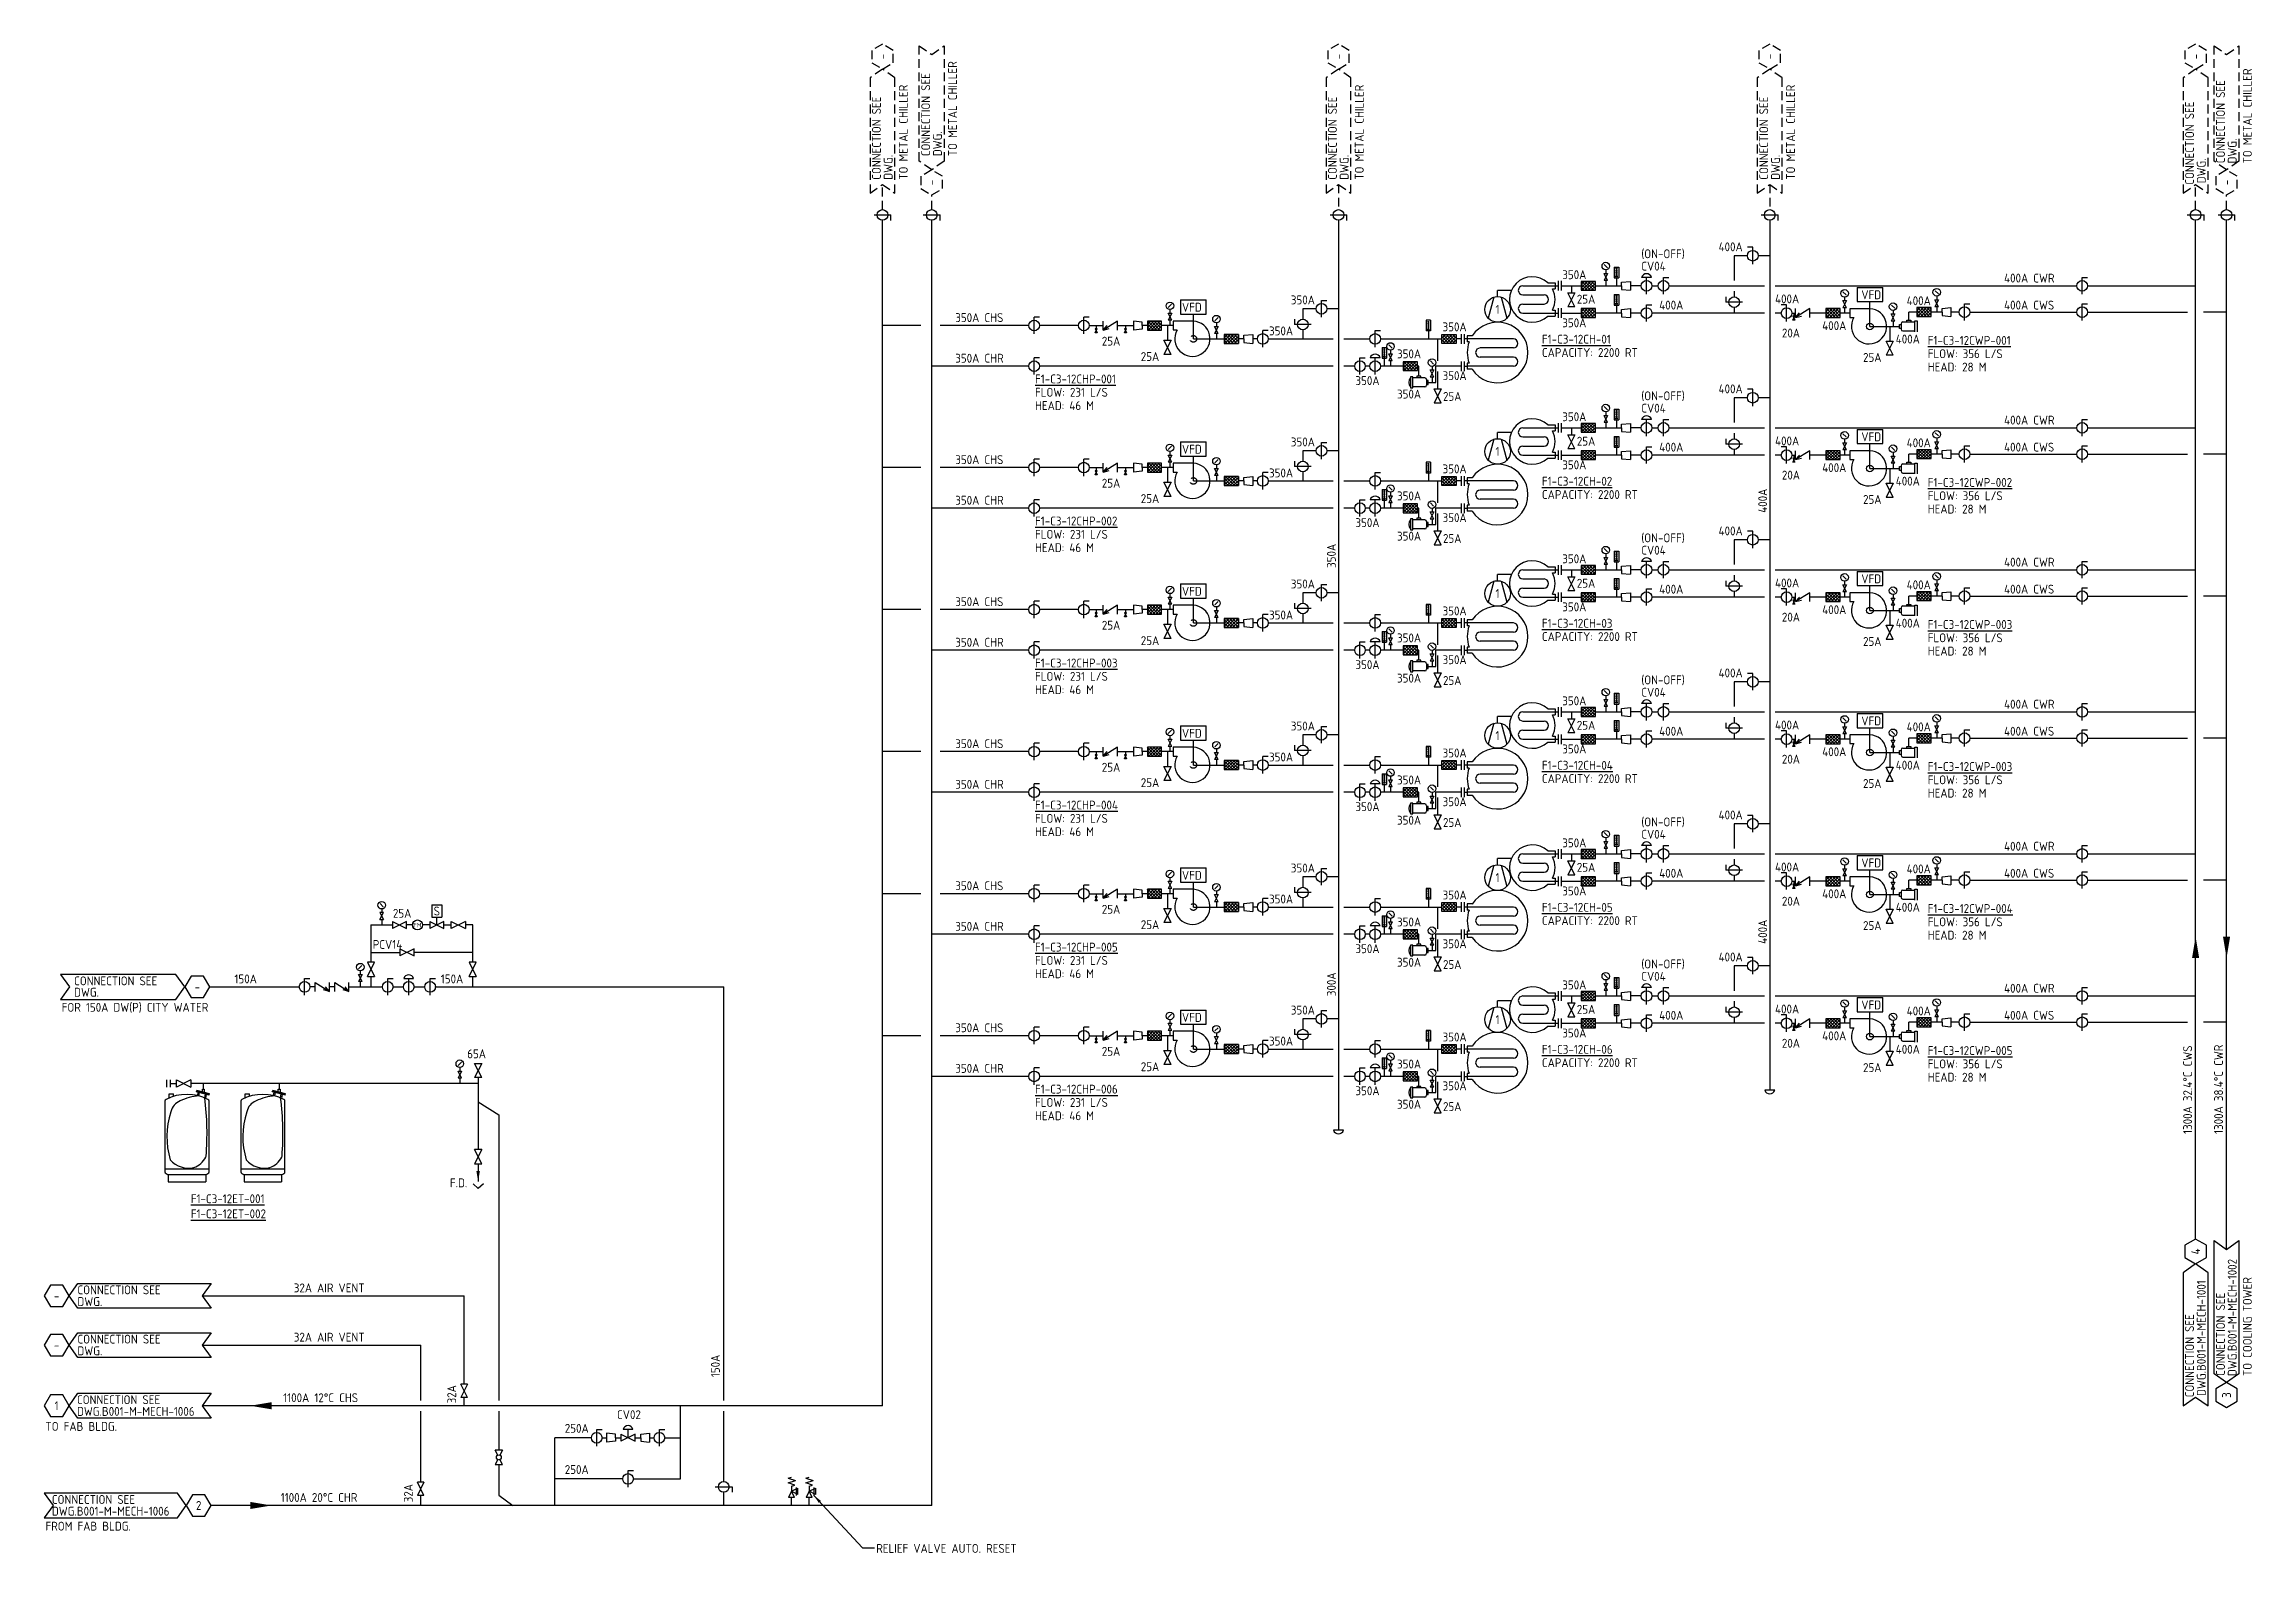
# Model space of a CAD drawing. Header units: millimetres. Extents: x 94 to 1762, y -982 to 1408.
# Drawn here: x 94 to 716, y 82 to 507 of the extents above; entities that cross this region are included whole.
import ezdxf
from ezdxf.enums import TextEntityAlignment as Align

# ---------------------------------------------------------------- set-up
doc = ezdxf.new("R2010")
doc.units = ezdxf.units.MM
doc.header["$LTSCALE"] = 10
doc.linetypes.add('HIDDEN', pattern=[0.375, 0.25, -0.125])
for name, color, linetype in [('DETL-TXT', 4, 'Continuous'), ('M-CWTR-9PIPE-R', 110, 'Continuous'), ('M-CWTR-9PIPE-S', 200, 'Continuous'), ('M-CWTR-COND', 6, 'Continuous'), ('M-CWTR-PIPE-R', 110, 'Continuous'), ('M-CWTR-PIPE-S', 130, 'Continuous'), ('M-CWTR-TEXT', 3, 'Continuous'), ('M-CWTR-TEXT-CO', 3, 'Continuous'), ('M-CWTR-TEXT-eq', 4, 'Continuous'), ('M-CWTR-VAVE', 2, 'Continuous'), ('M-EQ-FUTURE', 15, 'Continuous'), ('M-HVAC-EQPM', 22, 'Continuous'), ('M-HVAC-EQPM-P2', 22, 'HIDDEN'), ('MD-20210222-01', 6, 'Continuous')]:
    doc.layers.add(name, color=color, linetype=linetype)
doc.styles.add('AA-TXT', font='isocp.shx', dxfattribs={"width": 0.8, "bigfont": 'chineset.shx'})
doc.styles.add('dim-txt', font='isocp.shx', dxfattribs={"width": 0.7, "bigfont": 'CHINESET.shx'})
doc.dimstyles.new('adim-10', dxfattribs={"dimscale": 10, "dimtxt": 0.25, "dimasz": 0.25, "dimexe": 0.1, "dimexo": 0.5, "dimgap": 0.15, "dimtad": 0, "dimdec": 4, "dimtxsty": 'dim-txt', "dimcen": 2.5, "dimclrd": 256, "dimclre": 256, "dimclrt": 256, "dimadec": 0, "dimazin": 0, "dimtfac": 1, "dimtmove": 0, "dimatfit": 3, "dimfxl": 1, "dimarcsym": 0})

msp = doc.modelspace()

# ---------------------------------------------------------------- texts
at = {"layer": 'DETL-TXT', "color": 252, "linetype": 'HIDDEN', "style": 'AA-TXT'}
for p in [(330.37, 503.3), (458.73, 503.3), (580.13, 503.3), (700.01, 503.3), (344.24, 467.86), (708.72, 467.86)]:
    msp.add_text('-', height=2.5, rotation=90, dxfattribs=at).set_placement(p, align=Align.MIDDLE)
for s, p in [('CONNECTION SEE', (343.79, 475.25)), ('TO METAL CHILLER', (351.35, 475.25)), ('TO METAL CHILLER', (715.83, 473.2)), ('CONNECTION SEE', (329.92, 468.62)), ('TO METAL CHILLER', (337.49, 468.62)), ('CONNECTION SEE', (458.28, 468.62)), ('TO METAL CHILLER', (465.84, 468.62)), ('CONNECTION SEE', (579.69, 468.62)), ('TO METAL CHILLER', (587.25, 468.62)), ('CONNECTION SEE', (708.27, 473.26)), ('CONNECTION SEE', (699.56, 467.23)), ('DWG. ', (347.09, 475.25)), ('DWG. ', (711.57, 473.2)), ('DWG. ', (333.22, 468.62)), ('DWG.', (461.58, 468.62)), ('DWG. ', (582.99, 468.62)), ('DWG. ', (702.86, 467.62))]:
    msp.add_text(s, height=2.5, rotation=90, dxfattribs=at).set_placement(p)
at = {"layer": 'DETL-TXT', "style": 'AA-TXT'}
for s, p in [('CONNECTION SEE', (102.82, 241.75)), ('FOR 150A DW(P) CITY WATER', (99.32, 234.3)), ('DWG. ', (102.82, 238.54)), ('CONNECTION SEE', (103.76, 154.73)), ('DWG. ', (103.76, 151.43)), ('CONNECTION SEE', (103.76, 140.86)), ('DWG. ', (103.76, 137.56)), ('CONNECTION SEE', (103.64, 123.8)), ('TO FAB BLDG.', (94.76, 116.28)), ('DWG.B001-M-MECH-1006', (103.64, 120.5)), ('CONNECTION SEE', (96.57, 95.7)), ('DWG.B001-M-MECH-1006', (96.57, 92.4)), ('FROM FAB BLDG.', (94.76, 88.18))]:
    msp.add_text(s, height=2.5, dxfattribs=at).set_placement(p)
for s, p in [('-', (137.5, 241.3)), ('-', (97.89, 154.28)), ('-', (97.89, 140.41)), ('1', (97.89, 123.35)), ('2', (137.89, 95.26))]:
    msp.add_text(s, height=2.5, dxfattribs=at).set_placement(p, align=Align.MIDDLE)
for s, p in [('1300A 32.4%%DC CWS', (699.01, 199.89)), ('1300A 38.4%%DC CWR', (707.72, 199.89)), ('DWG.B001-M-MECH-1002', (711.57, 131.7)), ('DWG.B001-M-MECH-1001', (702.86, 126.12)), ('TO COOLING TOWER', (715.83, 131.7)), ('CONNECTION SEE', (708.27, 131.76)), ('CONNECTION SEE', (699.56, 125.73))]:
    msp.add_text(s, height=2.5, rotation=90, dxfattribs=at).set_placement(p)
for s, p in [('4', (700.01, 166.8)), ('3', (708.72, 126.35))]:
    msp.add_text(s, height=2.5, rotation=90, dxfattribs=at).set_placement(p, align=Align.MIDDLE)
at = {"layer": 'M-CWTR-PIPE-R', "style": 'AA-TXT'}
for s, p in [('250A', (240.94, 115.73)), ('CV02', (255.65, 119.58)), ('250A', (240.94, 104.13))]:
    msp.add_text(s, height=2.5, dxfattribs=at).set_placement(p)
at = {"layer": 'M-CWTR-TEXT', "style": 'AA-TXT'}
for s, p in [('CAPACITY: 2200 RT', (516, 418.71)), ('FLOW: 356 L/S', (624.61, 418.37)), ('HEAD: 28 M', (624.61, 414.62)), ('FLOW: 231 L/S', (373.31, 407.51)), ('HEAD: 46 M', (373.31, 403.76)), ('CAPACITY: 2200 RT', (516, 378.71)), ('FLOW: 356 L/S', (624.61, 378.37)), ('HEAD: 28 M', (624.61, 374.62)), ('FLOW: 231 L/S', (373.31, 367.51)), ('HEAD: 46 M', (373.31, 363.76)), ('CAPACITY: 2200 RT', (516, 338.71)), ('FLOW: 356 L/S', (624.61, 338.37)), ('HEAD: 28 M', (624.61, 334.62)), ('FLOW: 231 L/S', (373.31, 327.51)), ('HEAD: 46 M', (373.31, 323.76)), ('CAPACITY: 2200 RT', (516, 298.71)), ('FLOW: 356 L/S', (624.61, 298.37)), ('HEAD: 28 M', (624.61, 294.62)), ('FLOW: 231 L/S', (373.31, 287.51)), ('HEAD: 46 M', (373.31, 283.76)), ('25A', (192.56, 260.78)), ('CAPACITY: 2200 RT', (516, 258.71)), ('FLOW: 356 L/S', (624.61, 258.37)), ('HEAD: 28 M', (624.61, 254.62)), ('PCV14', (186.89, 252)), ('FLOW: 231 L/S', (373.31, 247.51)), ('150A', (147.95, 242.3)), ('150A', (206.04, 242.3)), ('HEAD: 46 M', (373.31, 243.76)), ('65A', (213.48, 221.2)), ('CAPACITY: 2200 RT', (516, 218.71)), ('FLOW: 356 L/S', (624.61, 218.37)), ('HEAD: 28 M', (624.61, 214.62)), ('FLOW: 231 L/S', (373.31, 207.51)), ('HEAD: 46 M', (373.31, 203.76)), ('F.D.', (208.62, 184.87)), ('32A AIR VENT', (164.66, 155.28)), ('32A AIR VENT', (164.66, 141.41)), ('1100A 12%%DC CHS', (161.67, 124.35)), ('1100A 20%%DC CHR', (160.98, 96.26)), ('RELIEF VALVE AUTO. RESET', (328.61, 81.92))]:
    msp.add_text(s, height=2.5, dxfattribs=at).set_placement(p)
for s, p in [('400A', (579.4, 374.82)), ('350A', (457.99, 359.3)), ('400A', (579.4, 253.43)), ('300A', (457.99, 238.69)), ('150A', (284.59, 131.4)), ('32A', (210.37, 124)), ('32A', (198.15, 96.16))]:
    msp.add_text(s, height=2.5, rotation=90, dxfattribs=at).set_placement(p)
at = {"layer": 'M-CWTR-TEXT-eq', "style": 'AA-TXT'}
for s, p in [('%%UF1-C3-12CH-01', (516, 422.46)), ('%%UF1-C3-12CWP-001', (624.61, 422.12)), ('%%UF1-C3-12CHP-001', (373.31, 411.26)), ('%%UF1-C3-12CH-02', (516, 382.46)), ('%%UF1-C3-12CWP-002', (624.61, 382.12)), ('%%UF1-C3-12CHP-002', (373.31, 371.26)), ('%%UF1-C3-12CH-03', (516, 342.46)), ('%%UF1-C3-12CWP-003', (624.61, 342.12)), ('%%UF1-C3-12CHP-003', (373.31, 331.26)), ('%%UF1-C3-12CH-04', (516, 302.46)), ('%%UF1-C3-12CWP-003', (624.61, 302.12)), ('%%UF1-C3-12CHP-004', (373.31, 291.26)), ('%%UF1-C3-12CH-05', (516, 262.46)), ('%%UF1-C3-12CWP-004', (624.61, 262.12)), ('%%UF1-C3-12CHP-005', (373.31, 251.26)), ('%%UF1-C3-12CH-06', (516, 222.46)), ('%%UF1-C3-12CWP-005', (624.61, 222.12)), ('%%UF1-C3-12CHP-006', (373.31, 211.26)), ('%%UF1-C3-12ET-001', (135.67, 180.39)), ('%%UF1-C3-12ET-002', (135.67, 176.15))]:
    msp.add_text(s, height=2.5, dxfattribs=at).set_placement(p)
at = {"layer": 'M-CWTR-VAVE', "style": 'AA-TXT'}
msp.add_text('S', height=2.5, dxfattribs=at).set_placement((204.93, 262.66), align=Align.MIDDLE_CENTER)
msp.add_text('FM', height=1.25, dxfattribs=at).set_placement((199.44, 258.69), align=Align.MIDDLE)

# ---------------------------------------------------------------- blocks, each defined once
blk = doc.blocks.new('A$Ce59ff46e')
at = {"layer": 'M-CWTR-VAVE'}
h = blk.add_hatch(dxfattribs=at)
h.set_pattern_fill('ANSI37', color=256, scale=5, style=0)
h.set_pattern_definition([(135, (745.02374, 158.5319), (0.4419417, 0.4419417), []), (45, (745.02374, 158.5319), (0.4419417, -0.4419417), [])])
h.paths.add_polyline_path([(492.98, 514.49), (488.98, 514.49), (488.98, 511.98), (492.98, 511.98)])
h = blk.add_hatch(dxfattribs=at)
h.set_pattern_fill('ANSI37', color=256, scale=5, style=0)
h.set_pattern_definition([(135, (745.02374, 150.8435), (0.4419417, 0.4419417), []), (45, (745.02374, 150.8435), (0.4419417, -0.4419417), [])])
h.paths.add_polyline_path([(492.98, 506.8), (488.98, 506.8), (488.98, 504.29), (492.98, 504.29)])
h = blk.add_hatch(dxfattribs=at)
h.set_pattern_fill('ANSI37', color=256, scale=5, style=0)
h.set_pattern_definition([(135, (813.9164, 150.8435), (0.4419417, 0.4419417), []), (45, (813.9164, 150.8435), (0.4419417, -0.4419417), [])])
h.paths.add_polyline_path([(561.87, 506.8), (557.87, 506.8), (557.87, 504.29), (561.87, 504.29)])
h = blk.add_hatch(dxfattribs=at)
h.set_pattern_fill('ANSI37', color=256, scale=5, style=0)
h.set_pattern_definition([(135, (839.5573, 151.1248), (0.4419417, 0.4419417), []), (45, (839.5573, 151.1248), (0.4419417, -0.4419417), [])])
h.paths.add_polyline_path([(587.51, 507.08), (583.51, 507.08), (583.51, 504.57), (587.51, 504.57)])
h = blk.add_hatch(dxfattribs=at)
h.set_pattern_fill('ANSI37', color=256, scale=5, style=0)
h.set_pattern_definition([(135, (622.91065, 147.33355), (0.4419417, 0.4419417), []), (45, (622.91065, 147.33355), (0.4419417, -0.4419417), [])])
h.paths.add_polyline_path([(370.86, 503.29), (366.86, 503.29), (366.86, 500.78), (370.86, 500.78)])
h = blk.add_hatch(dxfattribs=at)
h.set_pattern_fill('ANSI37', color=256, scale=5, style=0)
h.set_pattern_definition([(135, (644.53096, 143.5823), (0.4419417, 0.4419417), []), (45, (644.53096, 143.5823), (0.4419417, -0.4419417), [])])
h.paths.add_polyline_path([(392.49, 499.54), (388.49, 499.54), (388.49, 497.03), (392.49, 497.03)])
h = blk.add_hatch(dxfattribs=at)
h.set_pattern_fill('ANSI37', color=256, scale=5, style=0)
h.set_pattern_definition([(45, (197.7305, 143.5823), (-0.4419417, 0.4419417), []), (135, (197.7305, 143.5823), (-0.4419417, -0.4419417), [])])
h.paths.add_polyline_path([(449.78, 499.54), (453.78, 499.54), (453.78, 497.03), (449.78, 497.03)])
h = blk.add_hatch(dxfattribs=at)
h.set_pattern_fill('ANSI37', color=256, scale=5, style=0)
h.set_pattern_definition([(135, (694.94436, 135.8939), (0.4419417, 0.4419417), []), (45, (694.94436, 135.8939), (0.4419417, -0.4419417), [])])
h.paths.add_polyline_path([(442.9, 491.85), (438.9, 491.85), (438.9, 489.34), (442.9, 489.34)])
at = {"layer": 'M-CWTR-9PIPE-R'}
for p, q in [((333.49, 490.6), (306.17, 490.6)), ((419.16, 490.6), (336.49, 490.6)), ((425.22, 490.6), (422.16, 490.6)), ((429.49, 490.6), (428.22, 490.6)), ((438.9, 490.6), (432.49, 490.6)), ((443.27, 490.6), (442.9, 490.6)), ((443.27, 487.78), (443.27, 490.6)), ((445.91, 486.04), (448.08, 486.04)), ((455.28, 490.6), (448.08, 490.6)), ((448.08, 486.04), (448.08, 490.6))]:
    blk.add_line(p, q, dxfattribs=at)
at = {"layer": 'M-CWTR-9PIPE-S'}
for p, q in [((410.62, 506.77), (410.62, 503.85)), ((414.4, 506.77), (410.62, 506.77)), ((420.66, 506.77), (417.4, 506.77)), ((303.09, 502.04), (292.3, 502.04)), ((333.49, 502.04), (308.58, 502.04)), ((347.49, 502.04), (336.49, 502.04)), ((350.49, 502.04), (354.46, 502.04)), ((358.46, 502.04), (362.92, 502.04)), ((366.86, 502.04), (365.43, 502.04)), ((374.17, 502.04), (370.86, 502.04)), ((372.52, 502.04), (372.52, 497.9)), ((379.81, 498.28), (388.49, 498.28)), ((394.03, 498.28), (392.49, 498.28)), ((397.85, 498.28), (396.54, 498.28)), ((400.85, 498.28), (419.16, 498.28)), ((410.62, 500.85), (410.62, 498.28)), ((422.16, 498.28), (429.49, 498.28)), ((432.49, 498.28), (449.78, 498.28)), ((448.56, 498.28), (448.56, 492.1)), ((455.28, 498.28), (453.78, 498.28)), ((448.56, 489.1), (448.56, 484.23))]:
    blk.add_line(p, q, dxfattribs=at)
at = {"layer": 'M-CWTR-COND'}
blk.add_line((548.32, 505.55), (549.34, 505.55), dxfattribs=at)
at = {"layer": 'M-CWTR-PIPE-R'}
for p, q in [((483.47, 513.23), (488.98, 513.23)), ((486.23, 513.23), (486.23, 511.3)), ((492.98, 513.23), (500.34, 513.23)), ((505.89, 513.23), (502.84, 513.23)), ((508.89, 513.23), (510.66, 513.23)), ((513.66, 513.23), (540.57, 513.23)), ((543.57, 513.23), (628.49, 513.23)), ((631.49, 513.23), (661.94, 513.23))]:
    blk.add_line(p, q, dxfattribs=at)
at = {"layer": 'M-CWTR-PIPE-S'}
for p, q in [((532.03, 521.72), (532.03, 514.73)), ((535.78, 521.72), (532.03, 521.72)), ((542.07, 521.72), (538.78, 521.72)), ((532.03, 511.73), (532.03, 510.14)), ((483.47, 505.55), (488.98, 505.55)), ((500.34, 505.55), (492.98, 505.55)), ((505.89, 505.55), (502.84, 505.55)), ((540.57, 505.55), (508.89, 505.55)), ((532.03, 507.14), (532.03, 505.55)), ((545.32, 505.55), (543.57, 505.55)), ((548.32, 505.55), (549.34, 505.55)), ((548.83, 505.55), (548.83, 504.74)), ((557.87, 505.55), (553.34, 505.55)), ((564.64, 505.55), (561.87, 505.55)), ((581.21, 503.53), (581.21, 505.83)), ((583.51, 505.83), (581.21, 505.83)), ((590.55, 505.83), (587.51, 505.83)), ((595.4, 505.83), (593.06, 505.83)), ((598.4, 505.83), (628.49, 505.83)), ((631.49, 505.83), (659.62, 505.83)), ((670.65, 505.83), (664.17, 505.83)), ((570.27, 501.79), (578.58, 501.79)), ((575.83, 501.79), (575.83, 497.65))]:
    blk.add_line(p, q, dxfattribs=at)
at = {"layer": 'M-CWTR-VAVE'}
for p, q in [((537.28, 524.09), (535.78, 524.09)), ((537.28, 519.35), (537.28, 524.09)), ((496.41, 516.74), (495.41, 514.74)), ((496.41, 514.74), (495.41, 516.74)), ((495.41, 516.74), (496.41, 516.74)), ((496.37, 518.34), (495.45, 519.26)), ((496.37, 518.34), (495.45, 519.26)), ((495.91, 517.74), (495.91, 516.74)), ((495.91, 517.74), (495.91, 516.74)), ((498.28, 518.48), (499.54, 518.48)), ((498.28, 518.48), (499.54, 518.48)), ((498.28, 518.48), (498.28, 515.46)), ((498.28, 518.48), (498.28, 515.46)), ((498.28, 518.48), (499.54, 518.48)), ((498.28, 518.48), (499.54, 518.48)), ((498.28, 518.48), (498.28, 515.46)), ((498.28, 518.48), (498.28, 515.46)), ((498.66, 518.07), (499.16, 518.07)), ((498.66, 518.07), (499.16, 518.07)), ((498.66, 518.07), (499.16, 518.07)), ((498.66, 518.07), (499.16, 518.07)), ((498.66, 517.57), (499.16, 517.57)), ((498.66, 517.57), (499.16, 517.57)), ((498.66, 517.57), (499.16, 517.57)), ((498.66, 517.57), (499.16, 517.57)), ((498.66, 517.07), (499.16, 517.07)), ((498.66, 517.07), (499.16, 517.07)), ((498.66, 517.07), (499.16, 517.07)), ((498.66, 517.07), (499.16, 517.07)), ((498.66, 516.56), (499.16, 516.56)), ((498.66, 516.56), (499.16, 516.56)), ((498.91, 518.22), (498.91, 516.15)), ((498.91, 518.22), (498.91, 516.15)), ((498.91, 518.22), (498.91, 516.15)), ((498.91, 518.22), (498.91, 516.15)), ((499.54, 518.48), (499.54, 515.46)), ((499.54, 518.48), (499.54, 515.46)), ((499.54, 518.48), (499.54, 515.46)), ((499.54, 518.48), (499.54, 515.46)), ((487.23, 511.3), (485.23, 507.3)), ((487.23, 507.3), (485.23, 511.3)), ((485.23, 511.3), (487.23, 511.3)), ((492.98, 514.49), (488.98, 514.49)), ((488.98, 514.49), (488.98, 511.98)), ((488.98, 511.98), (492.98, 511.98)), ((492.98, 511.98), (492.98, 514.49)), ((496.41, 514.74), (495.41, 514.74)), ((495.91, 514.74), (495.91, 513.23)), ((498.28, 515.46), (499.54, 515.46)), ((498.28, 515.46), (499.54, 515.46)), ((498.28, 510.79), (498.28, 507.77)), ((498.28, 510.79), (498.28, 507.77)), ((498.28, 510.79), (499.54, 510.79)), ((498.28, 510.79), (499.54, 510.79)), ((498.66, 510.38), (499.16, 510.38)), ((498.66, 510.38), (499.16, 510.38)), ((498.66, 509.88), (499.16, 509.88)), ((498.66, 509.88), (499.16, 509.88)), ((498.91, 515.46), (498.91, 513.23)), ((498.91, 515.46), (498.91, 513.23)), ((498.91, 510.53), (498.91, 508.46)), ((498.91, 510.53), (498.91, 508.46)), ((499.54, 510.79), (499.54, 507.77)), ((499.54, 510.79), (499.54, 507.77)), ((500.34, 514.24), (502.84, 514.49)), ((500.34, 513.23), (500.34, 514.24)), ((500.34, 513.23), (500.34, 512.23)), ((500.34, 512.23), (502.84, 511.98)), ((502.84, 514.49), (502.84, 511.98)), ((508.78, 515.6), (505.99, 515.6)), ((507.39, 510.86), (507.39, 515.6)), ((512.16, 515.6), (513.66, 515.6)), ((512.16, 510.86), (512.16, 515.6)), ((529.66, 510.14), (529.66, 508.64)), ((563.6, 510.66), (562.68, 511.58)), ((563.14, 510.05), (563.14, 509.05)), ((589.52, 510.94), (588.6, 511.86)), ((589.52, 510.94), (588.6, 511.86)), ((589.06, 510.33), (589.06, 509.33)), ((629.99, 515.6), (631.49, 515.6)), ((629.99, 510.86), (629.99, 515.6)), ((334.99, 499.67), (334.99, 504.41)), ((336.49, 504.41), (334.99, 504.41)), ((348.99, 499.67), (348.99, 504.41)), ((350.49, 504.41), (348.99, 504.41)), ((373.71, 505.54), (372.71, 503.54)), ((373.71, 503.54), (372.71, 505.54)), ((372.71, 505.54), (373.71, 505.54)), ((373.71, 503.54), (372.71, 503.54)), ((372.75, 507.15), (373.67, 508.07)), ((373.21, 506.54), (373.21, 505.54)), ((373.21, 503.54), (373.21, 502.04)), ((385.85, 503.39), (386.77, 504.31)), ((408.25, 503.86), (408.25, 502.35)), ((415.9, 504.4), (415.9, 509.14)), ((415.9, 509.14), (417.4, 509.14)), ((445.35, 503.53), (445.35, 500.51)), ((445.35, 503.53), (445.35, 500.51)), ((446.6, 503.53), (445.35, 503.53)), ((446.6, 503.53), (445.35, 503.53)), ((446.6, 503.53), (446.6, 500.51)), ((446.6, 503.53), (446.6, 500.51)), ((487.23, 507.3), (485.23, 507.3)), ((488.98, 506.8), (488.98, 504.29)), ((492.98, 506.8), (488.98, 506.8)), ((488.98, 504.29), (492.98, 504.29)), ((488.98, 504.29), (492.98, 504.29)), ((492.98, 504.29), (492.98, 506.8)), ((498.28, 507.77), (499.54, 507.77)), ((498.28, 507.77), (499.54, 507.77)), ((498.66, 509.38), (499.16, 509.38)), ((498.66, 509.38), (499.16, 509.38)), ((498.66, 508.88), (499.16, 508.88)), ((498.66, 508.88), (499.16, 508.88)), ((498.91, 507.77), (498.91, 505.55)), ((498.91, 507.77), (498.91, 505.55)), ((500.34, 506.55), (502.84, 506.8)), ((500.34, 505.55), (500.34, 506.55)), ((500.34, 505.55), (500.34, 504.54)), ((500.34, 504.54), (502.84, 504.29)), ((502.84, 506.8), (502.84, 504.29)), ((507.39, 503.18), (507.39, 507.92)), ((507.39, 507.92), (508.89, 507.92)), ((534.4, 508.64), (529.66, 508.64)), ((546.82, 507.92), (545.31, 507.92)), ((546.82, 503.18), (546.82, 507.92)), ((548.53, 504.74), (549.13, 504.74)), ((548.53, 503.54), (549.13, 504.74)), ((548.53, 504.74), (549.13, 503.54)), ((549.13, 503.54), (548.53, 503.54)), ((549.34, 504.29), (549.34, 506.8)), ((553.34, 506.8), (549.34, 504.29)), ((549.34, 504.29), (550.46, 505.58)), ((549.34, 504.29), (550.98, 504.73)), ((553.34, 504.29), (553.34, 506.8)), ((557.87, 506.8), (557.87, 504.29)), ((561.87, 506.8), (557.87, 506.8)), ((557.87, 504.29), (561.87, 504.29)), ((561.87, 504.29), (561.87, 506.8)), ((562.64, 509.05), (563.64, 509.05)), ((563.64, 507.05), (562.64, 509.05)), ((563.64, 509.05), (562.64, 507.05)), ((563.64, 507.05), (562.64, 507.05)), ((563.14, 507.05), (563.14, 505.55)), ((577.27, 505.3), (576.27, 503.3)), ((577.27, 503.3), (576.27, 505.3)), ((576.27, 505.3), (577.27, 505.3)), ((577.23, 506.9), (576.31, 507.82)), ((576.77, 506.3), (576.77, 505.3)), ((580.65, 503.53), (581.78, 503.53)), ((580.65, 503.07), (580.65, 503.53)), ((581.78, 503.53), (581.78, 503.07)), ((587.51, 507.08), (583.51, 507.08)), ((583.51, 507.08), (583.51, 504.57)), ((583.51, 504.57), (587.51, 504.57)), ((587.51, 504.57), (587.51, 507.08)), ((589.56, 509.33), (588.56, 507.33)), ((589.56, 507.33), (588.56, 509.33)), ((588.56, 509.33), (589.56, 509.33)), ((589.56, 507.33), (588.56, 507.33)), ((589.06, 507.33), (589.06, 505.83)), ((590.55, 506.83), (593.06, 507.08)), ((590.55, 505.83), (590.55, 506.83)), ((590.55, 505.83), (590.55, 504.83)), ((590.55, 504.83), (593.06, 504.57)), ((593.06, 507.08), (593.06, 504.57)), ((596.9, 508.2), (598.4, 508.2)), ((596.9, 503.46), (596.9, 508.2)), ((629.99, 508.2), (631.49, 508.2)), ((629.99, 503.46), (629.99, 508.2)), ((352.17, 501.23), (352.77, 501.23)), ((352.17, 500.03), (352.77, 501.23)), ((352.17, 501.23), (352.77, 500.03)), ((352.77, 500.03), (352.17, 500.03)), ((354.46, 500.78), (354.46, 503.29)), ((358.46, 503.29), (354.46, 500.78)), ((354.46, 500.78), (355.57, 502.07)), ((354.46, 500.78), (356.1, 501.22)), ((358.46, 500.78), (358.46, 503.29)), ((360.39, 501.23), (360.99, 501.23)), ((360.39, 500.03), (360.99, 501.23)), ((360.39, 501.23), (360.99, 500.03)), ((360.99, 500.03), (360.39, 500.03)), ((362.92, 503.29), (362.92, 500.78)), ((365.43, 503.04), (362.92, 503.29)), ((365.43, 501.03), (362.92, 500.78)), ((365.43, 502.04), (365.43, 503.04)), ((365.43, 502.04), (365.43, 501.03)), ((370.86, 503.29), (366.86, 503.29)), ((366.86, 503.29), (366.86, 500.78)), ((366.86, 500.78), (370.86, 500.78)), ((370.86, 500.78), (370.86, 503.29)), ((373.52, 497.9), (371.52, 493.9)), ((373.52, 493.9), (371.52, 497.9)), ((371.52, 497.9), (373.52, 497.9)), ((386.81, 501.79), (385.81, 499.79)), ((386.81, 499.79), (385.81, 501.79)), ((385.81, 501.79), (386.81, 501.79)), ((386.81, 499.79), (385.81, 499.79)), ((386.31, 502.79), (386.31, 501.79)), ((386.31, 499.79), (386.31, 498.28)), ((392.49, 499.54), (388.49, 499.54)), ((388.49, 499.54), (388.49, 497.03)), ((392.49, 499.54), (392.49, 497.03)), ((394.03, 499.29), (396.54, 499.54)), ((394.03, 498.28), (394.03, 499.29)), ((394.03, 498.28), (394.03, 497.28)), ((394.03, 497.28), (396.54, 497.03)), ((396.54, 499.54), (396.54, 497.03)), ((399.35, 495.91), (399.35, 500.65)), ((400.85, 500.65), (399.35, 500.65)), ((412.99, 502.35), (408.25, 502.35)), ((430.99, 495.91), (430.99, 500.65)), ((430.99, 500.65), (432.49, 500.65)), ((446.6, 500.51), (445.35, 500.51)), ((446.6, 500.51), (445.35, 500.51)), ((446.23, 503.12), (445.72, 503.12)), ((446.23, 503.12), (445.72, 503.12)), ((446.23, 502.62), (445.72, 502.62)), ((446.23, 502.62), (445.72, 502.62)), ((446.23, 502.12), (445.72, 502.12)), ((446.23, 502.12), (445.72, 502.12)), ((446.23, 501.62), (445.72, 501.62)), ((446.23, 501.62), (445.72, 501.62)), ((445.97, 503.27), (445.97, 501.2)), ((445.97, 503.27), (445.97, 501.2)), ((445.97, 500.51), (445.97, 498.28)), ((445.97, 500.51), (445.97, 498.28)), ((449.78, 497.03), (449.78, 499.54)), ((449.78, 499.54), (453.78, 499.54)), ((453.78, 499.54), (453.78, 497.03)), ((576.83, 497.65), (574.83, 493.66)), ((576.83, 493.66), (574.83, 497.65)), ((574.83, 497.65), (576.83, 497.65)), ((577.27, 503.3), (576.27, 503.3)), ((576.77, 503.3), (576.77, 501.79)), ((578.58, 502.35), (579.04, 502.35)), ((578.58, 501.23), (578.58, 502.35)), ((579.04, 501.23), (578.58, 501.23)), ((579.04, 502.57), (579.04, 501.01)), ((579.54, 503.07), (582.89, 503.07)), ((579.54, 500.51), (582.89, 500.51)), ((582.89, 500.26), (582.89, 503.33)), ((582.89, 503.33), (583.53, 503.33)), ((583.53, 503.33), (583.53, 500.26)), ((334.99, 488.23), (334.99, 492.97)), ((336.49, 492.97), (334.99, 492.97)), ((373.52, 493.9), (371.52, 493.9)), ((388.49, 497.03), (392.49, 497.03)), ((426.72, 488.23), (426.72, 492.97)), ((426.72, 492.97), (428.22, 492.97)), ((432.38, 492.97), (429.59, 492.97)), ((430.99, 488.23), (430.99, 492.97)), ((432.93, 495.84), (434.18, 495.84)), ((432.93, 495.84), (434.18, 495.84)), ((432.93, 495.84), (432.93, 492.83)), ((432.93, 492.83), (434.18, 492.83)), ((432.93, 492.83), (434.18, 492.83)), ((433.3, 495.43), (433.8, 495.43)), ((433.3, 495.43), (433.8, 495.43)), ((433.3, 494.93), (433.8, 494.93)), ((433.3, 494.93), (433.8, 494.93)), ((433.3, 494.43), (433.8, 494.43)), ((433.3, 494.43), (433.8, 494.43)), ((433.3, 493.93), (433.8, 493.93)), ((433.3, 493.93), (433.8, 493.93)), ((433.55, 495.58), (433.55, 493.51)), ((433.55, 495.58), (433.55, 493.51)), ((433.55, 492.83), (433.55, 490.6)), ((433.55, 492.83), (433.55, 490.6)), ((434.18, 495.84), (434.18, 492.83)), ((435.8, 494.1), (434.8, 492.1)), ((435.8, 492.1), (434.8, 494.1)), ((434.8, 494.1), (435.8, 494.1)), ((435.8, 492.1), (434.8, 492.1)), ((435.76, 495.7), (434.84, 496.62)), ((435.76, 495.7), (434.84, 496.62)), ((435.3, 495.1), (435.3, 494.1)), ((435.3, 492.1), (435.3, 490.6)), ((438.9, 491.85), (438.9, 489.34)), ((442.9, 491.85), (438.9, 491.85)), ((442.9, 489.34), (442.9, 491.85)), ((447.45, 491.15), (446.53, 492.07)), ((447.45, 491.15), (446.53, 492.07)), ((453.78, 497.03), (449.78, 497.03)), ((576.83, 493.66), (574.83, 493.66)), ((438.9, 489.34), (442.9, 489.34)), ((441.6, 487.58), (440.95, 487.58)), ((440.95, 487.58), (440.95, 484.51)), ((441.6, 484.51), (441.6, 487.58)), ((444.95, 487.32), (441.6, 487.32)), ((444.95, 484.76), (441.6, 484.76)), ((443.83, 487.78), (442.71, 487.78)), ((442.71, 487.78), (442.71, 487.32)), ((443.83, 487.32), (443.83, 487.78)), ((445.45, 486.82), (445.45, 485.26)), ((445.91, 486.6), (445.45, 486.6)), ((445.45, 485.48), (445.91, 485.48)), ((445.91, 485.48), (445.91, 486.6)), ((447.49, 489.55), (446.49, 487.55)), ((447.49, 487.55), (446.49, 489.55)), ((446.49, 489.55), (447.49, 489.55)), ((447.49, 487.55), (446.49, 487.55)), ((446.99, 490.55), (446.99, 489.55)), ((446.99, 487.55), (446.99, 486.04)), ((440.95, 484.51), (441.6, 484.51)), ((449.56, 484.23), (447.56, 480.23)), ((449.56, 480.23), (447.56, 484.23)), ((447.56, 484.23), (449.56, 484.23)), ((449.56, 480.23), (447.56, 480.23))]:
    blk.add_line(p, q, dxfattribs=at)
for centre, radius in [((537.28, 521.72), 1.5), ((495.91, 518.8), 1.06), ((495.91, 518.8), 1.06), ((498.91, 515.92), 0.223), ((498.91, 515.92), 0.223), ((507.39, 513.23), 1.5), ((512.16, 513.23), 1.5), ((532.03, 508.64), 1.5), ((563.14, 511.11), 1.06), ((589.06, 511.4), 1.06), ((589.06, 511.4), 1.06), ((629.99, 513.23), 1.5), ((334.99, 502.04), 1.5), ((348.99, 502.04), 1.5), ((373.21, 507.6), 1.06), ((386.31, 503.85), 1.06), ((410.62, 502.35), 1.5), ((415.9, 506.77), 1.5), ((498.91, 508.23), 0.223), ((498.91, 508.23), 0.223), ((507.39, 505.55), 1.5), ((546.82, 505.55), 1.5), ((576.77, 507.36), 1.06), ((596.9, 505.83), 1.5), ((629.99, 505.83), 1.5), ((399.35, 498.28), 1.5), ((430.99, 498.28), 1.5), ((435.3, 496.16), 1.06), ((435.3, 496.16), 1.06), ((445.97, 500.97), 0.223), ((445.97, 500.97), 0.223), ((334.99, 490.6), 1.5), ((426.72, 490.6), 1.5), ((430.99, 490.6), 1.5), ((433.55, 493.28), 0.223), ((433.55, 493.28), 0.223), ((446.99, 491.61), 1.06), ((446.99, 491.61), 1.06)]:
    blk.add_circle(centre, radius, dxfattribs=at)
for centre, radius, start, end in [((507.39, 515.19), 1.45, 16.45735, 163.54265), ((579.54, 502.57), 0.5, 90, 180), ((579.54, 501.01), 0.5, 180, 270), ((430.99, 492.56), 1.45, 16.45735, 163.54265), ((442.24, 486.04), 1.81, 135, 225), ((444.95, 486.82), 0.5, 0, 90), ((444.95, 485.26), 0.5, 270, 0)]:
    blk.add_arc(centre, radius, start, end, dxfattribs=at)
at = {"layer": 'M-HVAC-EQPM'}
for p, q in [((464.41, 510.03), (462.83, 504.11)), ((465.45, 510.19), (465.45, 511.91)), ((469.35, 511.91), (465.45, 511.91)), ((466.48, 510.03), (468.07, 504.11)), ((472.57, 513.23), (481.64, 513.23)), ((472.57, 510.67), (478.54, 510.67)), ((479.6, 514.09), (481.64, 514.09)), ((479.6, 514.09), (481.64, 514.09)), ((480.91, 512.38), (481.64, 512.38)), ((480.91, 512.38), (481.64, 512.38)), ((481.64, 514.09), (481.64, 512.38)), ((481.64, 514.09), (481.64, 512.38)), ((481.64, 513.23), (482.59, 513.23)), ((482.59, 511.88), (482.59, 514.59)), ((483.47, 511.88), (483.47, 514.59)), ((566.7, 512.79), (573.85, 512.79)), ((566.7, 512.79), (566.7, 508.79)), ((573.85, 508.79), (573.85, 512.79)), ((376.23, 509.28), (383.38, 509.28)), ((376.23, 509.28), (376.23, 505.28)), ((376.23, 505.28), (383.38, 505.28)), ((379.81, 498.28), (379.81, 505.28)), ((383.38, 505.28), (383.38, 509.28)), ((472.57, 508.11), (478.54, 508.11)), ((472.57, 505.55), (481.64, 505.55)), ((479.6, 504.69), (481.64, 504.69)), ((479.6, 504.69), (481.64, 504.69)), ((480.91, 506.4), (481.64, 506.4)), ((480.91, 506.4), (481.64, 506.4)), ((481.64, 506.4), (481.64, 504.69)), ((481.64, 506.4), (481.64, 504.69)), ((481.64, 505.55), (482.59, 505.55)), ((482.59, 504.19), (482.59, 506.9)), ((483.47, 504.19), (483.47, 506.9)), ((564.64, 506.79), (564.64, 504.3)), ((570.27, 506.79), (564.64, 506.79)), ((564.64, 504.3), (565.69, 504.3)), ((566.7, 508.79), (573.85, 508.79)), ((570.27, 501.79), (570.27, 508.79)), ((379.81, 503.28), (374.17, 503.28)), ((374.17, 503.28), (374.17, 500.79)), ((374.17, 500.79), (375.22, 500.79)), ((455.28, 496.93), (455.28, 499.64)), ((456.16, 496.93), (456.16, 499.64)), ((456.85, 498.28), (456.16, 498.28)), ((456.85, 499.14), (456.85, 497.43)), ((456.85, 499.14), (456.85, 497.43)), ((458.31, 499.14), (456.85, 499.14)), ((458.31, 499.14), (456.85, 499.14)), ((469.9, 498.28), (456.85, 498.28)), ((457.44, 497.43), (456.85, 497.43)), ((457.44, 497.43), (456.85, 497.43)), ((455.28, 489.24), (455.28, 491.95)), ((456.16, 489.24), (456.16, 491.95)), ((456.85, 491.45), (456.85, 489.74)), ((456.85, 491.45), (456.85, 489.74)), ((457.44, 491.45), (456.85, 491.45)), ((457.44, 491.45), (456.85, 491.45)), ((469.9, 495.72), (460.56, 495.72)), ((469.9, 493.16), (460.56, 493.16)), ((456.16, 490.6), (456.85, 490.6)), ((469.9, 490.6), (456.85, 490.6)), ((458.31, 489.74), (456.85, 489.74)), ((458.31, 489.74), (456.85, 489.74))]:
    blk.add_line(p, q, dxfattribs=at)
for centre, radius in [((465.45, 506.58), 3.6), ((570.27, 501.79), 0.934)]:
    blk.add_circle(centre, radius, dxfattribs=at)
for centre, radius, start, end in [((475.24, 509.39), 6.41, 47.16657, 312.83343), ((472.57, 511.95), 1.28, 90, 270), ((478.54, 509.39), 1.28, 270, 90), ((475.24, 509.39), 6.41, 332.18186, 27.81814), ((472.57, 506.83), 1.28, 90, 270), ((570, 501.84), 4.96, 150.31271, 86.87848), ((379.54, 498.33), 4.96, 150.31271, 86.87848), ((465.45, 494.44), 8.54, 159.51268, 200.48732), ((465.45, 494.44), 8.54, 213.36701, 146.63299), ((469.9, 497), 1.28, 270.00019, 90), ((460.56, 494.44), 1.28, 90, 270), ((469.9, 491.88), 1.28, 270.00019, 89.99981)]:
    blk.add_arc(centre, radius, start, end, dxfattribs=at)
at = {"layer": 'M-HVAC-EQPM-P2'}
blk.add_circle((379.81, 498.28), 0.934, dxfattribs=at)
at = {"layer": 'MD-20210222-01'}
for p, q in [((352.47, 502.04), (352.47, 501.23)), ((360.69, 502.04), (360.69, 501.23))]:
    blk.add_line(p, q, dxfattribs=at)
at = {"layer": 'M-CWTR-TEXT', "style": 'AA-TXT'}
for s, height, p in [('400A', 2.5, (527.66, 522.96)), ('350A', 2.5, (483.66, 515.1)), ('CV04', 2.5, (505.91, 517.52)), ('400A CWR', 2.5, (608.03, 514.16)), ('350A', 2.5, (407.25, 508.01)), ('25A', 2.5, (487.76, 508.22)), ('400A', 2.5, (543.56, 508.3)), ('400A', 2.5, (580.61, 507.77)), ('350A CHS', 2.5, (312.79, 503.03)), ('350A', 2.5, (483.66, 501.56)), ('400A', 2.5, (510.95, 506.55)), ('400A CWS', 2.5, (608.03, 506.55)), ('25A', 2.5, (354.05, 496.4)), ('350A', 2.5, (401.11, 499.28)), ('350A', 2.5, (449.96, 500.42)), ('20A', 2.5, (545.48, 498.68)), ('400A', 2.5, (556.83, 500.76)), ('400A', 2.5, (577.53, 496.98)), ('350A CHR', 2.5, (312.79, 491.59)), ('25A', 2.5, (365.01, 492.06)), ('350A', 2.5, (437.14, 492.82)), ('25A', 2.5, (568.32, 491.82)), ('350A', 2.5, (425.44, 485.29)), ('400A SUCTION DIFF', 0.0025, (444.94, 487.35)), ('350A', 2.5, (449.96, 486.68)), ('350A', 2.5, (437.14, 481.49)), ('25A', 2.5, (450.08, 480.84))]:
    blk.add_text(s, height=height, dxfattribs=at).set_placement(p)
for p in [(352.18, 500.03), (360.4, 500.03)]:
    blk.add_text('25A GATE VALVE', height=0.00075, rotation=180, dxfattribs=at).set_placement(p)
at = {"layer": 'M-CWTR-TEXT-CO', "style": 'AA-TXT'}
blk.add_text('(ON-OFF)', height=2.5, dxfattribs=at).set_placement((505.91, 521))
at = {"layer": 'M-HVAC-EQPM', "style": 'AA-TXT'}
for p in [(567.84, 509.46), (376.6, 505.95)]:
    blk.add_text('VFD', height=2.5, dxfattribs=at).set_placement(p)
blk.add_text('1', height=2.5, dxfattribs=at).set_placement((465.43, 506.58), align=Align.MIDDLE)

# ---------------------------------------------------------------- linework, layer by layer
at = {"layer": 'DETL-TXT', "color": 252, "linetype": 'HIDDEN'}
for points in [[(330.37, 499.8), (333.4, 501.55), (333.4, 505.05), (330.37, 506.8), (327.34, 505.05), (327.34, 501.55)], [(458.73, 499.8), (461.76, 501.55), (461.76, 505.05), (458.73, 506.8), (455.69, 505.05), (455.69, 501.55)], [(580.13, 499.8), (583.17, 501.55), (583.17, 505.05), (580.13, 506.8), (577.1, 505.05), (577.1, 501.55)], [(700.01, 499.8), (703.04, 501.55), (703.04, 505.05), (700.01, 506.8), (696.98, 505.05), (696.98, 501.55)], [(344.24, 464.36), (347.27, 466.11), (347.27, 469.61), (344.24, 471.36), (341.2, 469.61), (341.2, 466.11)], [(708.72, 464.36), (711.75, 466.11), (711.75, 469.61), (708.72, 471.36), (705.68, 469.61), (705.68, 466.11)]]:
    msp.add_lwpolyline(points, close=True, dxfattribs=at)
for points in [[(344.24, 471.36), (340.74, 473.86), (340.74, 506.36), (344.24, 503.86), (347.74, 506.36), (347.74, 473.86), (344.24, 471.36)], [(708.72, 471.36), (705.22, 473.86), (705.22, 506.36), (708.72, 503.86), (712.22, 506.36), (712.22, 473.86), (708.72, 471.36)], [(330.37, 499.8), (326.87, 497.3), (326.87, 464.8), (330.37, 467.3), (333.87, 464.8), (333.87, 497.3), (330.37, 499.8)], [(458.73, 499.8), (455.23, 497.3), (455.23, 464.8), (458.73, 467.3), (462.23, 464.8), (462.23, 497.3), (458.73, 499.8)], [(580.13, 499.8), (576.63, 497.3), (576.63, 464.8), (580.13, 467.3), (583.63, 464.8), (583.63, 497.3), (580.13, 499.8)], [(700.01, 499.8), (696.51, 497.3), (696.51, 464.8), (700.01, 467.3), (703.51, 464.8), (703.51, 497.3), (700.01, 499.8)]]:
    msp.add_lwpolyline(points, dxfattribs=at)
at = {"layer": 'DETL-TXT'}
for points in [[(134, 241.3), (131.5, 244.8), (99, 244.8), (101.5, 241.3), (99, 237.8), (131.5, 237.8), (134, 241.3)], [(708.72, 129.85), (705.22, 132.35), (705.22, 169.85), (708.72, 167.35), (712.22, 169.85), (712.22, 132.35), (708.72, 129.85)], [(700.01, 163.3), (696.51, 160.8), (696.51, 123.3), (700.01, 125.8), (703.51, 123.3), (703.51, 160.8), (700.01, 163.3)], [(101.39, 154.28), (103.89, 157.78), (141.39, 157.78), (138.89, 154.28), (141.39, 150.78), (103.89, 150.78), (101.39, 154.28)], [(101.39, 140.41), (103.89, 143.91), (141.39, 143.91), (138.89, 140.41), (141.39, 136.91), (103.89, 136.91), (101.39, 140.41)], [(101.39, 123.35), (103.89, 126.85), (141.39, 126.85), (138.89, 123.35), (141.39, 119.85), (103.89, 119.85), (101.39, 123.35)], [(134.39, 95.26), (131.89, 98.76), (94.39, 98.76), (96.89, 95.26), (94.39, 91.76), (131.89, 91.76), (134.39, 95.26)]]:
    msp.add_lwpolyline(points, dxfattribs=at)
for points in [[(134, 241.3), (135.75, 238.27), (139.25, 238.27), (141, 241.3), (139.25, 244.34), (135.75, 244.34)], [(700.01, 163.3), (703.04, 165.05), (703.04, 168.55), (700.01, 170.3), (696.98, 168.55), (696.98, 165.05)], [(94.39, 154.28), (96.14, 151.25), (99.64, 151.25), (101.39, 154.28), (99.64, 157.31), (96.14, 157.31)], [(94.39, 140.41), (96.14, 137.38), (99.64, 137.38), (101.39, 140.41), (99.64, 143.44), (96.14, 143.44)], [(94.39, 123.35), (96.14, 120.32), (99.64, 120.32), (101.39, 123.35), (99.64, 126.38), (96.14, 126.38)], [(708.72, 122.85), (711.75, 124.6), (711.75, 128.1), (708.72, 129.85), (705.68, 128.1), (705.68, 124.6)], [(134.39, 95.26), (136.14, 92.23), (139.64, 92.23), (141.39, 95.26), (139.64, 98.29), (136.14, 98.29)]]:
    msp.add_lwpolyline(points, close=True, dxfattribs=at)
at = {"layer": 'M-CWTR-9PIPE-R', "color": 252, "linetype": 'HIDDEN'}
msp.add_line((344.24, 460.19), (344.24, 464.36), dxfattribs=at)
at = {"layer": 'M-CWTR-9PIPE-R'}
for p, q in [((344.24, 95.26), (344.24, 457.19)), ((216.55, 208.92), (222.39, 205.31)), ((222.39, 205.31), (222.39, 124.85)), ((222.39, 121.85), (222.39, 110.82)), ((222.39, 106.82), (222.39, 98.13)), ((344.24, 95.26), (141.39, 95.26)), ((222.39, 98.13), (226.3, 95.26))]:
    msp.add_line(p, q, dxfattribs=at)
at = {"layer": 'M-CWTR-9PIPE-S', "color": 252, "linetype": 'HIDDEN'}
for p, q in [((330.37, 460.19), (330.37, 467.3)), ((458.73, 467.3), (458.73, 460.19))]:
    msp.add_line(p, q, dxfattribs=at)
at = {"layer": 'M-CWTR-9PIPE-S'}
for p, q in [((330.37, 123.35), (330.37, 457.19)), ((458.73, 457.19), (458.73, 200.95)), ((460.12, 200.95), (457.33, 200.95)), ((330.37, 123.35), (138.89, 123.35))]:
    msp.add_line(p, q, dxfattribs=at)
msp.add_arc((458.73, 201.36), 1.45, 196.45735, 343.54265, dxfattribs=at)
at = {"layer": 'M-CWTR-PIPE-R', "color": 252, "linetype": 'HIDDEN'}
msp.add_line((700.01, 460.19), (700.01, 467.3), dxfattribs=at)
at = {"layer": 'M-CWTR-PIPE-R'}
for p, q in [((700.01, 170.3), (700.01, 457.19)), ((186.38, 258.74), (192.41, 258.74)), ((186.38, 258.74), (186.38, 248.23)), ((198.07, 258.74), (196.41, 258.74)), ((202.93, 258.74), (200.88, 258.74)), ((206.93, 258.74), (208.97, 258.74)), ((215.02, 258.74), (212.97, 258.74)), ((215.02, 248.23), (215.02, 258.74)), ((186.38, 251.01), (194.5, 251.01)), ((215.02, 251.01), (198.5, 251.01)), ((186.38, 244.23), (186.38, 241.3)), ((215.02, 241.3), (215.02, 244.23)), ((141, 241.3), (166.2, 241.3)), ((170.7, 241.3), (169.2, 241.3)), ((176.2, 241.3), (174.7, 241.3)), ((180.2, 241.3), (189.48, 241.3)), ((180.2, 241.3), (189.6, 241.3)), ((192.6, 241.3), (195.5, 241.3)), ((198.5, 241.3), (201.53, 241.3)), ((204.41, 241.3), (285.68, 241.3)), ((285.68, 124.85), (285.68, 241.3)), ((129.93, 214.09), (131.65, 214.09)), ((216.55, 214.09), (135.66, 214.09)), ((139.17, 214.09), (139.17, 212.48)), ((160.54, 214.09), (160.54, 212.48)), ((216.55, 215.77), (216.55, 195.5)), ((216.55, 191.5), (216.55, 186.51)), ((215.18, 185.86), (216.6, 184.57)), ((218.03, 185.86), (216.6, 184.57)), ((138.89, 154.28), (212.6, 154.28)), ((212.6, 129.39), (212.6, 154.28)), ((138.89, 140.41), (200.38, 140.41)), ((200.38, 124.85), (200.38, 140.41)), ((212.6, 123.35), (212.6, 125.64)), ((200.38, 101.85), (200.38, 121.85)), ((273.49, 102.74), (273.49, 123.35)), ((285.68, 101.99), (285.68, 121.85)), ((248.43, 114.33), (238.15, 114.33)), ((238.15, 95.26), (238.15, 114.33)), ((251.43, 114.33), (252.69, 114.33)), ((255.19, 115.34), (252.69, 115.59)), ((252.69, 115.59), (252.69, 113.08)), ((255.19, 113.33), (252.69, 113.08)), ((255.19, 114.33), (255.19, 115.34)), ((255.19, 114.33), (256.75, 114.33)), ((255.19, 114.33), (255.19, 113.33)), ((260.75, 114.33), (262.31, 114.33)), ((262.31, 115.34), (264.82, 115.59)), ((262.31, 114.33), (262.31, 115.34)), ((262.31, 114.33), (262.31, 113.33)), ((262.31, 113.33), (264.82, 113.08)), ((264.82, 115.59), (264.82, 113.08)), ((264.82, 114.33), (266.07, 114.33)), ((269.07, 114.33), (273.49, 114.33)), ((222.09, 109.43), (221.39, 110.82)), ((223.39, 110.82), (221.39, 110.82)), ((222.09, 108.21), (221.39, 106.82)), ((221.39, 106.82), (223.39, 106.82)), ((223.39, 110.82), (222.7, 109.43)), ((223.39, 106.82), (222.7, 108.21)), ((257.25, 102.74), (238.15, 102.74)), ((260.25, 102.74), (273.49, 102.74)), ((200.38, 95.26), (200.38, 98.1)), ((285.68, 95.26), (285.68, 98.99))]:
    msp.add_line(p, q, dxfattribs=at)
for points in [[(700.01, 255.43, 0, 2, 0), (700.01, 249.43, 0, 0, 0)], [(708.72, 249.43, 0, 2, 0), (708.72, 255.43, 0, 0, 0)], [(216.55, 186.51, 0, 0.972, 0), (216.55, 189.42, 0, 0, 0)], [(152.39, 123.35, 0, 2, 0), (158.39, 123.35, 0, 0, 0)], [(158.39, 95.26, 0, 2, 0), (152.39, 95.26, 0, 0, 0)]]:
    msp.add_lwpolyline(points, format="xyseb", dxfattribs=at)
msp.add_circle((222.39, 108.82), 0.681, dxfattribs=at)
at = {"layer": 'M-CWTR-PIPE-S', "color": 252, "linetype": 'HIDDEN'}
for p, q in [((580.13, 467.3), (580.13, 460.19)), ((708.72, 460.19), (708.72, 464.36))]:
    msp.add_line(p, q, dxfattribs=at)
at = {"layer": 'M-CWTR-PIPE-S'}
for p, q in [((580.13, 457.19), (580.13, 212.2)), ((708.72, 167.35), (708.72, 457.19)), ((581.53, 212.2), (578.74, 212.2))]:
    msp.add_line(p, q, dxfattribs=at)
msp.add_arc((580.13, 212.61), 1.45, 196.45735, 343.54265, dxfattribs=at)
at = {"layer": 'M-CWTR-VAVE'}
for p, q in [((328, 458.69), (332.74, 458.69)), ((332.74, 457.18), (332.74, 458.69)), ((341.86, 458.69), (346.61, 458.69)), ((346.61, 457.18), (346.61, 458.69)), ((456.36, 458.69), (461.1, 458.69)), ((461.1, 457.18), (461.1, 458.69)), ((577.76, 458.69), (582.51, 458.69)), ((582.51, 457.18), (582.51, 458.69)), ((697.64, 458.69), (702.38, 458.69)), ((702.38, 457.18), (702.38, 458.69)), ((706.35, 458.69), (711.09, 458.69)), ((711.09, 457.18), (711.09, 458.69)), ((188.9, 262.25), (189.9, 260.25)), ((188.9, 260.25), (189.9, 262.25)), ((189.9, 262.25), (188.9, 262.25)), ((189.86, 263.85), (188.94, 264.77)), ((189.4, 263.25), (189.4, 262.25)), ((203.54, 264.43), (206.32, 264.43)), ((203.54, 264.43), (203.54, 260.9)), ((206.32, 264.43), (206.32, 260.9)), ((188.9, 260.25), (189.9, 260.25)), ((189.4, 260.25), (189.4, 258.74)), ((192.41, 259.74), (196.41, 257.74)), ((196.41, 259.74), (192.41, 257.74)), ((192.41, 259.74), (192.41, 257.74)), ((196.41, 257.74), (196.41, 259.74)), ((202.93, 259.74), (202.93, 257.74)), ((206.93, 259.74), (202.93, 257.74)), ((202.93, 259.74), (206.93, 257.74)), ((203.54, 260.9), (206.32, 260.9)), ((204.93, 258.74), (204.93, 260.9)), ((206.93, 257.74), (206.93, 259.74)), ((208.97, 257.74), (208.97, 259.74)), ((208.97, 259.74), (212.97, 257.74)), ((212.97, 259.74), (208.97, 257.74)), ((212.97, 259.74), (212.97, 257.74)), ((194.5, 252.01), (194.5, 250.01)), ((198.5, 252.01), (194.5, 250.01)), ((194.5, 252.01), (198.5, 250.01)), ((198.5, 250.01), (198.5, 252.01)), ((167.7, 238.93), (167.7, 243.68)), ((167.7, 243.68), (169.21, 243.68)), ((170.7, 240.05), (170.7, 242.56)), ((170.7, 242.56), (174.7, 240.05)), ((174.7, 240.05), (174.7, 242.56)), ((176.2, 242.56), (180.2, 240.05)), ((176.2, 240.05), (176.2, 242.56)), ((180.2, 240.05), (180.2, 242.56)), ((182.88, 244.81), (183.88, 244.81)), ((183.88, 242.81), (182.88, 244.81)), ((183.88, 244.81), (182.88, 242.81)), ((183.88, 242.81), (182.88, 242.81)), ((182.92, 246.41), (183.84, 247.33)), ((183.38, 245.81), (183.38, 244.81)), ((183.38, 242.81), (183.38, 241.3)), ((187.38, 248.23), (185.38, 248.23)), ((185.38, 248.23), (187.38, 244.23)), ((185.38, 244.23), (187.38, 248.23)), ((185.38, 244.23), (187.38, 244.23)), ((191.1, 238.93), (191.1, 243.68)), ((191.1, 243.68), (192.6, 243.68)), ((195.61, 243.68), (198.39, 243.68)), ((197, 238.93), (197, 243.68)), ((203.03, 238.93), (203.03, 243.68)), ((203.03, 243.68), (204.53, 243.68)), ((216.02, 248.23), (214.02, 248.23)), ((214.02, 248.23), (216.02, 244.23)), ((214.02, 244.23), (216.02, 248.23)), ((214.02, 244.23), (216.02, 244.23)), ((174.7, 240.05), (173.06, 240.49)), ((174.7, 240.05), (173.59, 241.34)), ((180.2, 240.05), (178.56, 240.49)), ((180.2, 240.05), (179.09, 241.34)), ((210.89, 217.6), (211.89, 217.6)), ((211.89, 215.6), (210.89, 217.6)), ((211.89, 217.6), (210.89, 215.6)), ((210.93, 219.2), (211.85, 220.12)), ((211.39, 218.6), (211.39, 217.6)), ((217.55, 219.77), (215.55, 215.77)), ((217.55, 215.77), (215.55, 219.77)), ((215.55, 219.77), (217.55, 219.77)), ((128.93, 213.09), (128.93, 215.09)), ((129.93, 213.09), (129.93, 215.09)), ((131.65, 215.09), (135.66, 213.09)), ((135.66, 215.09), (131.65, 213.09)), ((131.65, 213.09), (131.65, 215.09)), ((135.66, 215.09), (135.66, 213.09)), ((211.89, 215.6), (210.89, 215.6)), ((211.39, 215.6), (211.39, 214.09)), ((217.55, 215.77), (215.55, 215.77)), ((217.55, 195.5), (215.55, 195.5)), ((217.55, 195.5), (215.55, 191.5)), ((217.55, 191.5), (215.55, 195.5)), ((215.55, 191.5), (217.55, 191.5)), ((213.53, 129.39), (211.66, 129.39)), ((213.53, 129.39), (211.66, 125.64)), ((213.53, 125.64), (211.66, 129.39)), ((213.53, 125.64), (211.66, 125.64)), ((249.93, 116.7), (251.43, 116.7)), ((249.93, 111.96), (249.93, 116.7)), ((256.75, 115.33), (256.75, 113.33)), ((260.75, 115.33), (256.75, 113.33)), ((256.75, 115.33), (260.75, 113.33)), ((260.14, 116.7), (257.36, 116.7)), ((258.75, 114.33), (258.75, 116.7)), ((260.75, 113.33), (260.75, 115.33)), ((267.57, 116.7), (269.08, 116.7)), ((267.57, 111.96), (267.57, 116.7)), ((201.31, 101.85), (199.44, 101.85)), ((201.31, 101.85), (199.44, 98.1)), ((201.31, 98.1), (199.44, 101.85)), ((258.75, 105.11), (260.26, 105.11)), ((258.75, 100.37), (258.75, 105.11)), ((283.31, 100.49), (288.05, 100.49)), ((288.05, 100.49), (288.05, 98.99)), ((303.79, 102.97), (304.74, 103.26)), ((303.79, 102.97), (305.85, 102.32)), ((303.79, 101.66), (305.85, 102.32)), ((305.72, 100.99), (303.79, 101.66)), ((304.76, 100.71), (305.72, 100.99)), ((304.76, 100.71), (304.76, 99.25)), ((304.76, 99.25), (306.48, 100.11)), ((306.05, 100.33), (306.05, 98.1)), ((306.48, 100.11), (306.48, 98.39)), ((308.79, 102.97), (309.74, 103.26)), ((308.79, 102.97), (310.85, 102.32)), ((308.79, 101.66), (310.85, 102.32)), ((310.72, 100.99), (308.79, 101.66)), ((309.76, 100.71), (310.72, 100.99)), ((309.76, 100.71), (309.76, 99.25)), ((309.76, 99.25), (311.48, 100.11)), ((311.05, 100.33), (311.05, 98.1)), ((311.48, 100.11), (311.48, 98.39)), ((201.31, 98.1), (199.44, 98.1)), ((304.76, 99.25), (303.9, 97.53)), ((305.62, 97.53), (303.9, 97.53)), ((305.62, 97.53), (304.76, 99.25)), ((306.48, 98.39), (304.76, 99.25)), ((304.76, 95.26), (304.76, 97.53)), ((309.76, 99.25), (308.9, 97.53)), ((310.62, 97.53), (308.9, 97.53)), ((310.62, 97.53), (309.76, 99.25)), ((311.48, 98.39), (309.76, 99.25)), ((309.76, 95.26), (309.76, 97.53))]:
    msp.add_line(p, q, dxfattribs=at)
for centre, radius in [((330.37, 458.69), 1.5), ((344.24, 458.69), 1.5), ((458.73, 458.69), 1.5), ((580.13, 458.69), 1.5), ((700.01, 458.69), 1.5), ((708.72, 458.69), 1.5), ((189.4, 264.31), 1.06), ((199.48, 258.75), 1.4), ((167.7, 241.3), 1.5), ((183.38, 246.87), 1.06), ((191.1, 241.3), 1.5), ((197, 241.3), 1.5), ((203.03, 241.3), 1.5), ((211.39, 219.66), 1.06), ((249.93, 114.33), 1.5), ((267.57, 114.33), 1.5), ((258.75, 102.74), 1.5), ((285.68, 100.49), 1.5)]:
    msp.add_circle(centre, radius, dxfattribs=at)
for centre in [(197, 243.26), (258.75, 116.29)]:
    msp.add_arc(centre, 1.45, 16.45735, 163.54265, dxfattribs=at)
at = {"layer": 'M-HVAC-EQPM'}
for p, q in [((137.25, 211.77), (137.35, 212.15)), ((140.88, 210.83), (137.25, 211.77)), ((137.3, 211.96), (140.93, 211.02)), ((140.98, 211.21), (137.35, 212.15)), ((137.61, 210.69), (137.77, 211.63)), ((137.96, 210.6), (138.13, 211.54)), ((138.92, 212.48), (139.42, 212.48)), ((138.92, 211.81), (138.92, 212.48)), ((139.42, 212.48), (139.41, 211.68)), ((158.62, 211.77), (158.72, 212.15)), ((162.26, 210.83), (158.62, 211.77)), ((158.67, 211.96), (162.31, 211.02)), ((162.36, 211.21), (158.72, 212.15)), ((158.98, 210.69), (159.15, 211.63)), ((159.33, 210.6), (159.5, 211.54)), ((160.29, 212.48), (160.79, 212.48)), ((160.29, 211.81), (160.29, 212.48)), ((160.79, 212.48), (160.78, 211.68)), ((128.4, 209.11), (128.4, 189.22)), ((129.61, 211.22), (130.84, 211.22)), ((129.61, 210.03), (129.61, 211.22)), ((130.84, 210.48), (130.84, 211.22)), ((139.59, 210.03), (139.78, 211.11)), ((139.94, 209.88), (140.13, 210.96)), ((140.8, 189.22), (140.8, 209.11)), ((140.88, 210.83), (140.98, 211.21)), ((149.77, 209.11), (149.77, 189.22)), ((150.98, 211.22), (152.21, 211.22)), ((150.98, 210.03), (150.98, 211.22)), ((152.21, 210.48), (152.21, 211.22)), ((160.96, 210.03), (161.15, 211.11)), ((161.31, 209.88), (161.5, 210.96)), ((162.18, 189.22), (162.18, 209.11)), ((162.26, 210.83), (162.36, 211.21)), ((140.8, 189.94), (128.4, 189.94)), ((129.34, 188.41), (129.34, 186.38)), ((139.86, 188.41), (129.34, 188.41)), ((139.86, 188.41), (139.86, 186.38)), ((162.18, 189.94), (149.77, 189.94)), ((150.71, 188.41), (150.71, 186.38)), ((161.23, 188.41), (150.71, 188.41)), ((161.23, 188.41), (161.23, 186.38)), ((129.34, 186.38), (139.86, 186.38)), ((150.71, 186.38), (161.23, 186.38))]:
    msp.add_line(p, q, dxfattribs=at)
for centre, radius, start, end in [((128.96, 209.11), 0.555, 117.47712, 180), ((134.6, 198.25), 12.79, 62.52288, 117.47712), ((151.02, 199.09), 22.09, 161.43245, 197.09225), ((134.1, 205.35), 4.09, 110.56391, 169.05421), ((139.1, 195.71), 14.93, 94.37218, 115.55872), ((64.55, 200.09), 75.69, 355.09278, 7.54847), ((140.25, 209.11), 0.555, 0, 62.52288), ((150.33, 209.11), 0.555, 117.47712, 180), ((155.97, 198.25), 12.79, 62.52288, 117.47712), ((172.39, 199.09), 22.09, 161.43245, 197.09225), ((155.47, 205.35), 4.09, 110.56391, 169.05421), ((160.47, 195.71), 14.93, 94.37218, 115.55872), ((85.93, 200.09), 75.69, 355.09278, 7.54847), ((161.62, 209.11), 0.555, 0, 62.52288), ((134.68, 195.98), 5.84, 288.37728, 333.25842), ((139.24, 193.68), 0.729, 333.25842, 355.09278), ((156.05, 195.98), 5.84, 288.37728, 333.25842), ((160.62, 193.68), 0.729, 333.25842, 355.09278), ((128.96, 189.22), 0.555, 180, 242.52288), ((134.6, 200.07), 12.79, 242.52288, 245.7207), ((135.03, 197.06), 6.8, 221.08441, 282.70362), ((134.6, 200.07), 12.79, 294.2793, 297.47712), ((140.25, 189.22), 0.555, 297.47712, 0), ((150.33, 189.22), 0.555, 180, 242.52288), ((155.97, 200.07), 12.79, 242.52288, 245.7207), ((156.4, 197.06), 6.8, 221.08441, 282.70362), ((155.97, 200.07), 12.79, 294.2793, 297.47712), ((161.62, 189.22), 0.555, 297.47712, 0)]:
    msp.add_arc(centre, radius, start, end, dxfattribs=at)

# ---------------------------------------------------------------- block references
at = {"layer": 'M-EQ-FUTURE'}
for p in [(38.07, -74.49), (38.07, -114.49), (38.07, -154.49), (38.07, -194.49), (38.07, -234.49), (38.07, -274.49)]:
    msp.add_blockref('A$Ce59ff46e', p, dxfattribs=at)

msp.set_redraw_order([(e.dxf.handle, doc.entitydb.next_handle()) for e in msp.query("TEXT MTEXT ATTDEF DIMENSION ARC_DIMENSION")])  # texts and dimensions are drawn at this point

# ---------------------------------------------------------------- leaders
at = {"layer": 'M-CWTR-TEXT'}
msp.add_leader([(311.05, 98.1), (324.78, 83.29), (328.12, 83.29)], dimstyle='adim-10', override={"dimgap": 0.15, "dimtad": 0}, dxfattribs=at)

doc.saveas('drawing.dxf')
